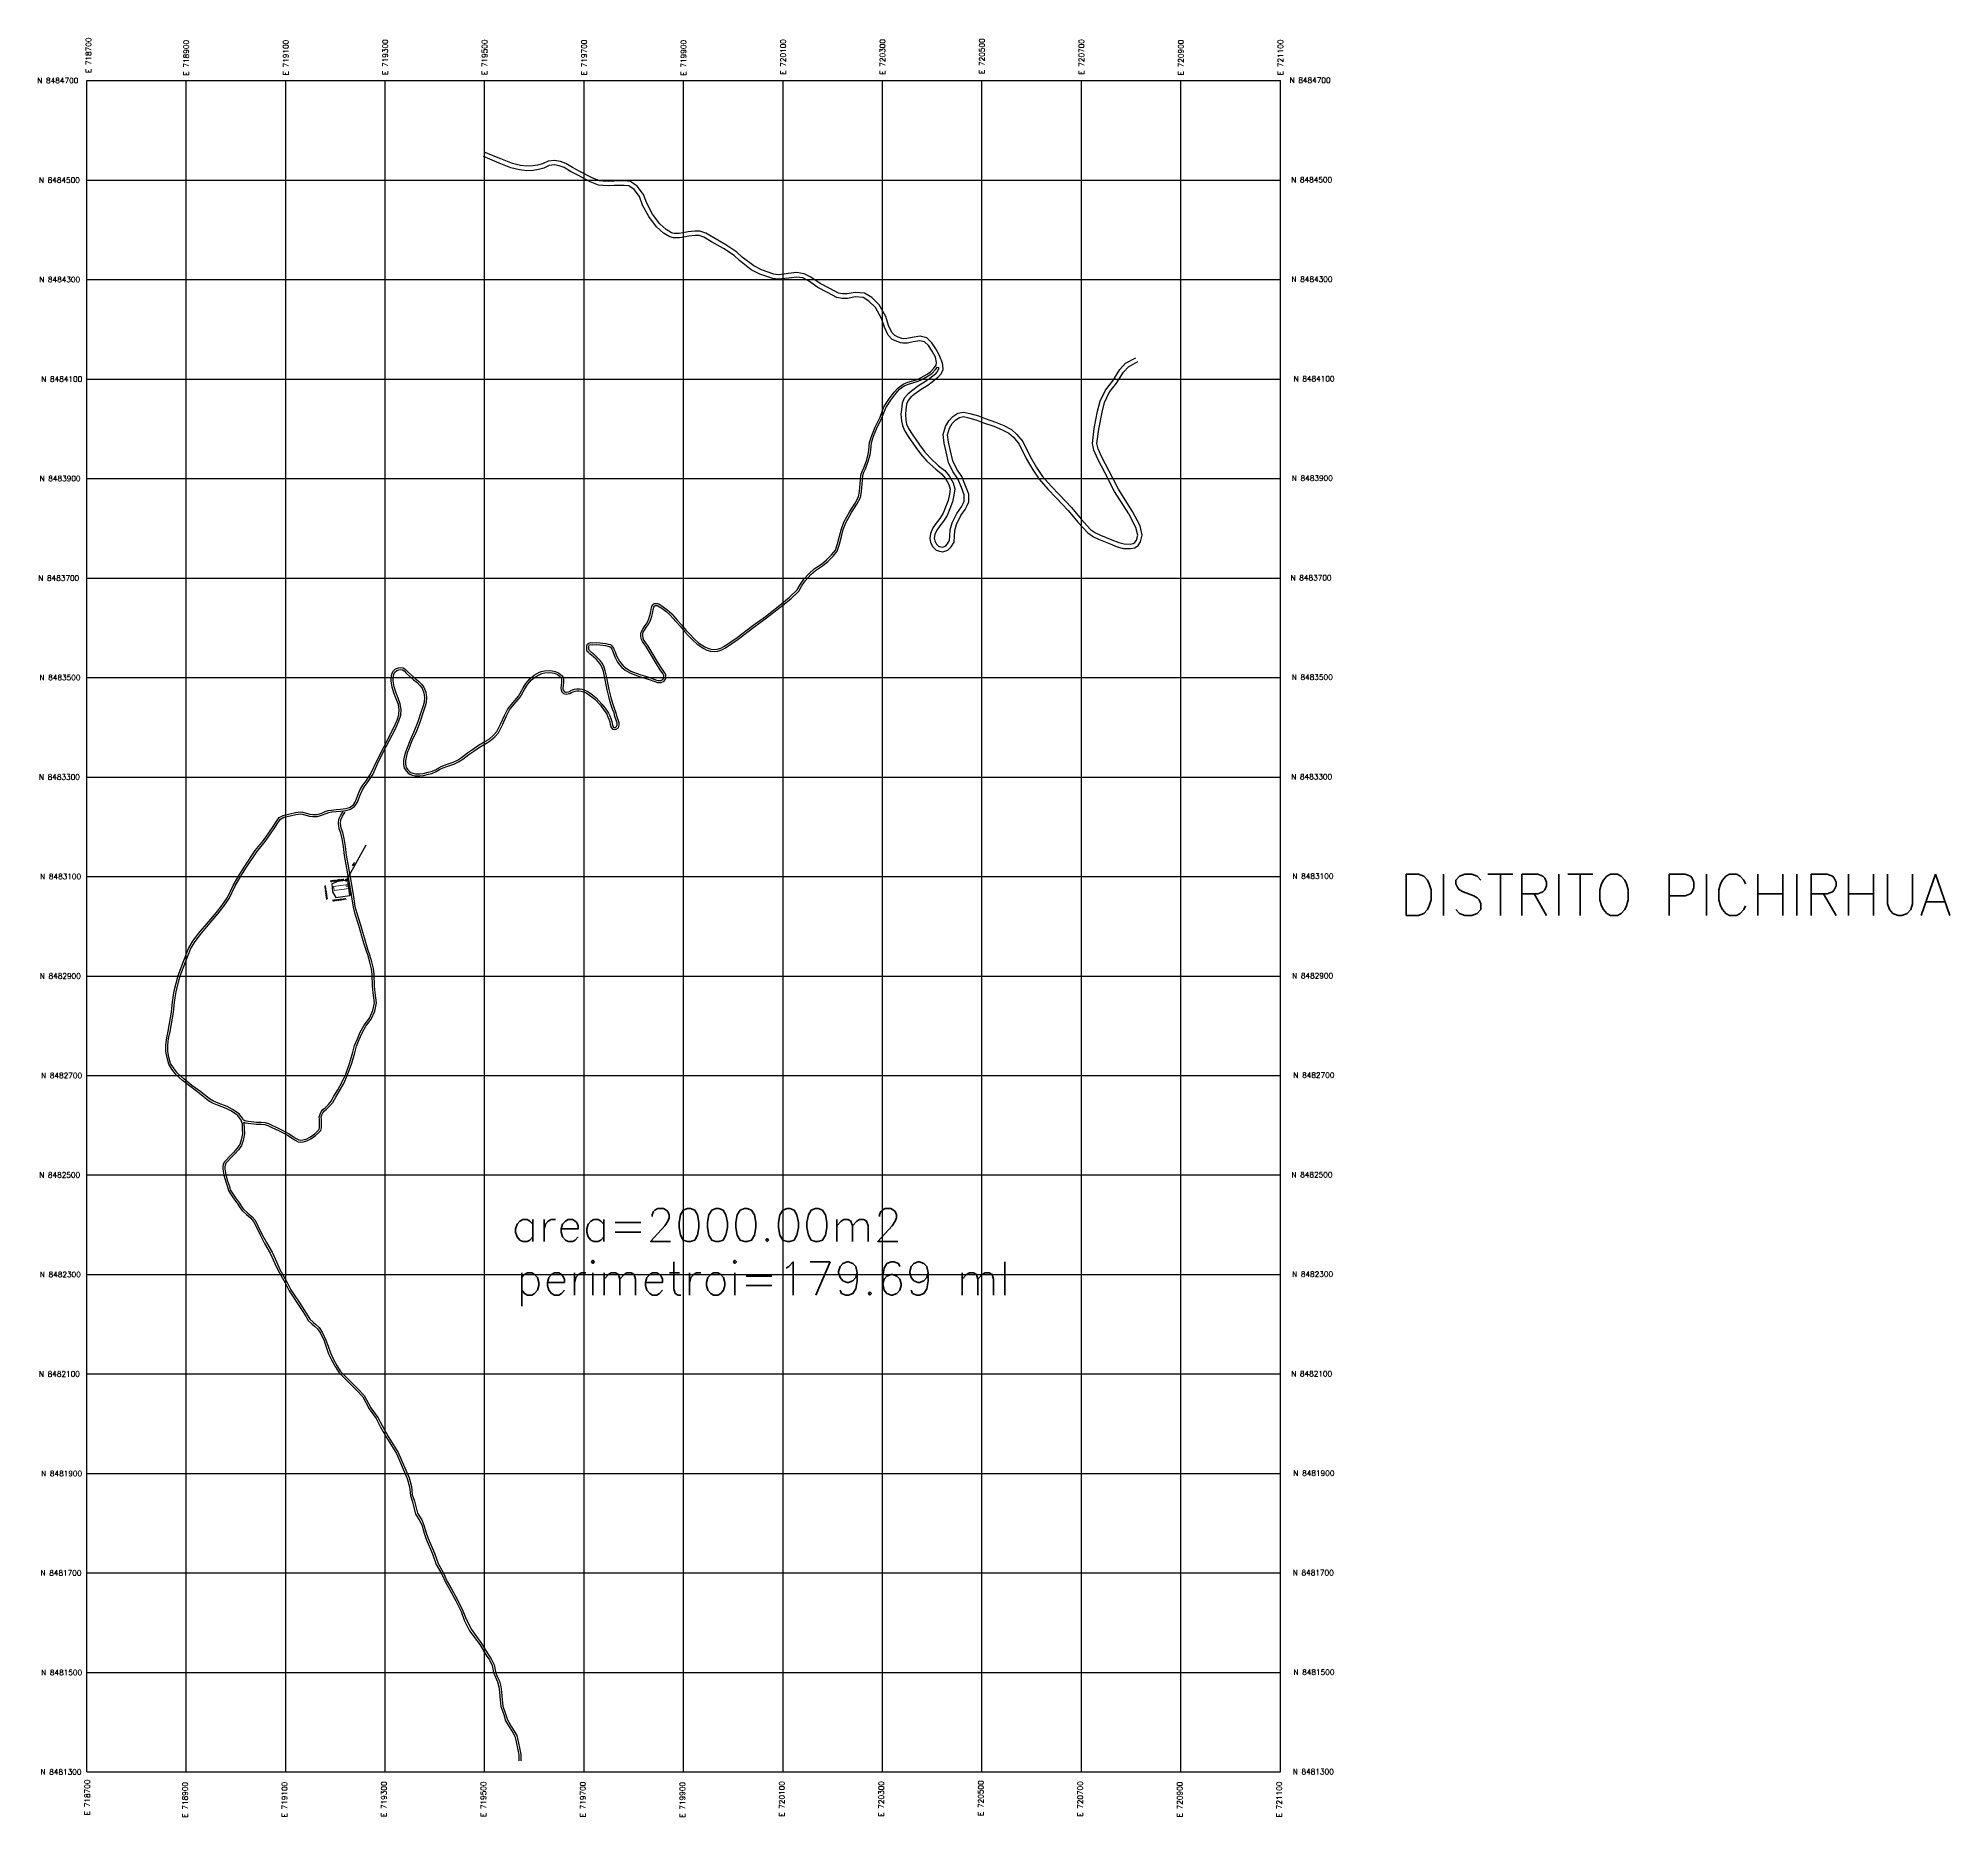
# Model space of a CAD drawing. Header units: metres. Extents: x 717418 to 722446, y 8457723 to 8484785.
# Drawn here: x 718602 to 722446, y 8481210 to 8484785 of the extents above; entities outside this region: 1.
import ezdxf

# ---------------------------------------------------------------- set-up
doc = ezdxf.new("R2010")
doc.units = ezdxf.units.M
doc.linetypes.add('CENTER', pattern=[2, 1.25, -0.25, 0.25, -0.25])
for name, color, linetype in [('C-HYDR-CTCH', 6, 'Continuous'), ('C-HYDR-CTCH-HDPT', 2, 'Continuous'), ('C-RAIL-CANT-VIEW-LEFT', 5, 'Continuous'), ('C-RAIL-CANT-VIEW-TITL', 7, 'Continuous'), ('Dibujo & Figuras', 7, 'Continuous'), ('V-ROAD-CNTR', 1, 'CENTER')]:
    doc.layers.add(name, color=color, linetype=linetype)
doc.styles.get("Standard").update_dxf_attribs({"font": 'simplex.shx'})

msp = doc.modelspace()

# ---------------------------------------------------------------- linework, layer by layer
msp.add_circle((717496, 8457801, 3479), 78)
at = {"layer": 'C-HYDR-CTCH', "flags": 128}
for points in [[(720417.7, 8484138.5), (720417.7, 8484138.5), (720414.9, 8484147.4), (720407.4, 8484160.9), (720399.3, 8484173.1), (720388.9, 8484182.5), (720375.7, 8484186.3), (720359.8, 8484183.8), (720349, 8484181.2), (720341.6, 8484180.9), (720338.7, 8484181.3), (720331.7, 8484184.1), (720324.7, 8484187.3), (720318.7, 8484193.4), (720312.2, 8484207.6), (720306.5, 8484225.5), (720293, 8484249), (720278.3, 8484263.7), (720263.9, 8484272.4), (720245.1, 8484274.1), (720229, 8484271), (720219.9, 8484271.1), (720211.3, 8484272.4), (720194, 8484282.2), (720174.8, 8484292), (720156.1, 8484305), (720142.3, 8484311.8), (720127.6, 8484314), (720110.4, 8484312), (720102.3, 8484311), (720091, 8484309.6), (720081.3, 8484311), (720057, 8484319.2), (720041, 8484327.3), (720018.1, 8484345), (720007.3, 8484355), (719985.3, 8484369.9), (719960.9, 8484383.9), (719944.8, 8484393.4), (719932.6, 8484397.3), (719922.7, 8484397.3), (719909.4, 8484396.2), (719898.7, 8484394.1), (719891.2, 8484392.5), (719881.2, 8484392.5), (719875.7, 8484393.9), (719865, 8484400.5), (719852.5, 8484411.9), (719837.6, 8484431.3), (719825.9, 8484453.4), (719819.5, 8484471), (719807, 8484487.9), (719793.3, 8484496.9), (719780.8, 8484498.3), (719760.2, 8484497.7), (719749.7, 8484497.4), (719738.3, 8484497.9), (719730.9, 8484498.7), (719716.2, 8484504.3), (719691.4, 8484517.5), (719677, 8484525.3), (719663.6, 8484533), (719652.4, 8484537.6), (719640.3, 8484539.6), (719627.6, 8484537.7), (719616.1, 8484532.6), (719606.6, 8484529.8), (719596.7, 8484528.5), (719584.9, 8484527.6), (719572.1, 8484529.1), (719555.8, 8484533.4), (719532.7, 8484542.4), (719513.8, 8484550), (719501.4, 8484555.4)], [(720407.7, 8484128.2), (720408.7, 8484133.4), (720406.4, 8484144.2), (720399.7, 8484156.2), (720392.4, 8484167.2), (720384.4, 8484174.5), (720375.1, 8484177.1), (720361.6, 8484175), (720350.3, 8484172.2), (720341.2, 8484171.9), (720336.4, 8484172.5), (720328.2, 8484175.8), (720319.5, 8484179.8), (720311.1, 8484188.2), (720303.8, 8484204.4), (720298.2, 8484221.8), (720285.8, 8484243.5), (720272.7, 8484256.6), (720261.1, 8484263.6), (720245.5, 8484265), (720229.8, 8484262), (720219.2, 8484262.1), (720208.3, 8484263.8), (720189.7, 8484274.2), (720170.1, 8484284.2), (720151.5, 8484297.2), (720139.6, 8484303.1), (720127.5, 8484304.9), (720111.5, 8484303), (720103.4, 8484302.1), (720090.9, 8484300.6), (720079.2, 8484302.2), (720053.5, 8484310.9), (720036.2, 8484319.7), (720012.3, 8484338.1), (720001.7, 8484348), (719980.6, 8484362.3), (719956.3, 8484376.1), (719941.1, 8484385.2), (719931.2, 8484388.3), (719923.1, 8484388.3), (719910.7, 8484387.3), (719900.5, 8484385.3), (719892.1, 8484383.5), (719880.1, 8484383.5), (719872.2, 8484385.6), (719859.6, 8484393.3), (719845.8, 8484405.8), (719830, 8484426.4), (719817.7, 8484449.7), (719811.5, 8484466.7), (719800.7, 8484481.2), (719790.1, 8484488.2), (719780.4, 8484489.3), (719760.5, 8484488.7), (719749.7, 8484488.3), (719737.6, 8484488.9), (719728.8, 8484489.8), (719712.5, 8484496.1), (719687.1, 8484509.5), (719672.6, 8484517.4), (719659.7, 8484524.9), (719650, 8484528.8), (719640.2, 8484530.5), (719630.1, 8484529), (719619.2, 8484524.2), (719608.5, 8484521), (719597.6, 8484519.5), (719584.7, 8484518.6), (719570.4, 8484520.3), (719553, 8484524.8), (719529.4, 8484534.1), (719510.3, 8484541.7), (719497.9, 8484547.1)], [(719012.2, 8482604.2), (719010.7, 8482610.4), (719003.6, 8482619.7), (718990.9, 8482628), (718980.5, 8482633.8), (718963, 8482640.7), (718953.1, 8482644.7), (718944.7, 8482649.4), (718927, 8482663.9), (718909.1, 8482677), (718892.6, 8482690), (718879.5, 8482701.6), (718871, 8482712.9), (718864.8, 8482722.8), (718861.4, 8482735.7), (718858.9, 8482748), (718858.7, 8482761.5), (718860.8, 8482775.4), (718863.9, 8482789.3), (718866.6, 8482804.8), (718870.2, 8482827.1), (718872.5, 8482848), (718876.1, 8482869.9), (718884.1, 8482901.3), (718895.3, 8482931.5), (718904.7, 8482955.4), (718913.3, 8482969.7), (718924.8, 8482985.4), (718945.2, 8483009.5), (718960.7, 8483027.8), (718972.4, 8483042.7), (718982.8, 8483057.8), (718994.4, 8483081.6), (719006.4, 8483102.5), (719018.1, 8483121), (719038.9, 8483152), (719055.3, 8483172.6), (719066, 8483187.8), (719076.2, 8483202.5), (719080.7, 8483209.9), (719086.8, 8483218.7), (719095, 8483222.8), (719108.1, 8483226.2), (719119.5, 8483228.4), (719129.9, 8483229.7), (719134.8, 8483229.2), (719141.4, 8483227.1), (719148.8, 8483225.3), (719154.9, 8483224.7), (719163.2, 8483224.6), (719172.9, 8483227.6), (719179.7, 8483230.6), (719185.7, 8483232.4), (719191.9, 8483233.6), (719201.7, 8483234.7), (719210.5, 8483235.2), (719220.6, 8483236.4), (719228.2, 8483238.8), (719235.4, 8483243.4), (719240.7, 8483251.1), (719245.1, 8483263.7), (719250, 8483275), (719255.3, 8483283.4), (719262.7, 8483293.3), (719271.5, 8483306.8), (719283.9, 8483333.9), (719297.7, 8483361.6), (719317, 8483398.5), (719324, 8483414.6), (719327.4, 8483425), (719327.9, 8483435.6), (719326.6, 8483445.7), (719322.2, 8483457), (719317.7, 8483469.2), (719314.2, 8483480.3), (719312, 8483493.4), (719312.8, 8483504.7), (719315.6, 8483512.4), (719321.1, 8483517.4), (719326.6, 8483519.4), (719331.3, 8483519.9), (719336.5, 8483519.2), (719340.6, 8483516.4), (719346, 8483511), (719359.9, 8483498.4), (719366.8, 8483492.9), (719372.9, 8483486.5), (719377.6, 8483480.5), (719381.9, 8483470.4), (719383.3, 8483459.8), (719382.5, 8483449.7), (719380.3, 8483442.1), (719376.2, 8483430.4), (719369.5, 8483409.4), (719363, 8483392.3), (719353.8, 8483372.6), (719347.7, 8483356.9), (719344.5, 8483348.7), (719342.1, 8483339.3), (719340.8, 8483332.8), (719340.6, 8483325.9), (719342.2, 8483319.3), (719345.8, 8483314.1), (719348.9, 8483311.1), (719351.8, 8483309.1), (719355.4, 8483307.5), (719360.7, 8483306.7), (719369.6, 8483306.7), (719376.7, 8483307.3), (719386.2, 8483309.5), (719392.4, 8483310.9), (719400.9, 8483314.5), (719407.6, 8483318.4), (719412.8, 8483321.4), (719424.4, 8483325.9), (719436.6, 8483329.7), (719445.6, 8483333.9), (719453.7, 8483339.2), (719465.9, 8483348.5), (719475.7, 8483355.5), (719487.8, 8483363.7), (719500.6, 8483371.1), (719508.9, 8483375.9), (719518, 8483383.9), (719524.6, 8483391.3), (719532.9, 8483407.9), (719539.7, 8483423.6), (719546.9, 8483437), (719553.1, 8483445), (719560.5, 8483453.6), (719568, 8483462.6), (719577, 8483477.6), (719583.1, 8483488.1), (719591.6, 8483498.2), (719599.9, 8483505), (719609.2, 8483510), (719613.8, 8483511.8), (719620.5, 8483513.2), (719630, 8483514.2), (719636.1, 8483513.7), (719642, 8483512.3), (719648.6, 8483509.2), (719652.8, 8483506.3), (719655.9, 8483503.2), (719657.9, 8483500.3), (719658.9, 8483497.1), (719658.8, 8483489.9), (719657.6, 8483484.2), (719657.2, 8483479.5), (719657.5, 8483476.4), (719658.8, 8483473.7), (719660.9, 8483471.5), (719662.7, 8483470.7), (719664.8, 8483470.4), (719669.6, 8483471.5), (719673.1, 8483473.6), (719676.9, 8483475.2), (719681, 8483476.3), (719685.2, 8483477.2), (719690.6, 8483477.1), (719695.2, 8483476.5), (719700.8, 8483474.9), (719705.9, 8483472.5), (719713.4, 8483468), (719724.5, 8483459.2), (719736, 8483446.7), (719742.1, 8483438.3), (719749.1, 8483428.2), (719751.6, 8483422.7), (719753.8, 8483417.5), (719755.5, 8483411.5), (719756.4, 8483406.8), (719757.6, 8483402.7), (719759.3, 8483399.8), (719761.1, 8483399.4), (719763.3, 8483399.7), (719765.5, 8483401.4), (719766.4, 8483404.6), (719766.4, 8483408.2), (719764.6, 8483414), (719762.1, 8483421.7), (719760.2, 8483428.8), (719757.1, 8483436.6), (719753.8, 8483446.6), (719751.2, 8483455.7), (719749.6, 8483461.8), (719746.7, 8483475.1), (719743.7, 8483488.7), (719740.9, 8483502.2), (719738.7, 8483512.2), (719735.8, 8483521.5), (719733, 8483526.5), (719729.2, 8483531.7), (719724.1, 8483537), (719718.8, 8483541.5), (719712.2, 8483547.2), (719709.2, 8483550), (719706.5, 8483552.5), (719705.6, 8483555.9), (719705.3, 8483559.1), (719705.4, 8483563.7), (719706.9, 8483567.1), (719709.3, 8483569.1), (719713.1, 8483570.1), (719717.2, 8483569.9), (719724.3, 8483570.3), (719732.1, 8483569.5), (719738, 8483568.8), (719743.7, 8483568.1), (719748.5, 8483567.1), (719753.1, 8483566.3), (719755.9, 8483563.7), (719759, 8483559.3), (719760.8, 8483555.7), (719762.5, 8483551.7), (719765.3, 8483543.5), (719770.9, 8483533.2), (719775, 8483527.4), (719779, 8483523.1), (719785.2, 8483517.9), (719793.8, 8483513.1), (719812.1, 8483505.9), (719832.2, 8483499.8), (719843.4, 8483495.6), (719848.5, 8483494), (719854.1, 8483493.9), (719858.1, 8483495.9), (719860.4, 8483499.4), (719860.3, 8483504.1), (719858, 8483507.9), (719852.7, 8483515.7), (719845.4, 8483527.6), (719839.6, 8483537.6), (719831.6, 8483550.8), (719825.4, 8483560.9), (719820.9, 8483567.4), (719817.5, 8483572.2), (719815.4, 8483576.5), (719814.5, 8483579.3), (719813.9, 8483583.3), (719814, 8483588.6), (719815.3, 8483592.6), (719817.8, 8483597.3), (719822.9, 8483604.5), (719826.6, 8483610.2), (719830.3, 8483618), (719832.2, 8483624.5), (719834.2, 8483632.2), (719835, 8483637.2), (719836.4, 8483642.9), (719838.4, 8483646.2), (719841, 8483648.5), (719844.1, 8483649.1), (719847.7, 8483649), (719850.4, 8483647.8), (719858.9, 8483642.4), (719866.7, 8483636.5), (719876.1, 8483628), (719887.4, 8483615.4), (719896.5, 8483605.5), (719905.4, 8483594.6), (719913.1, 8483586.4), (719921.2, 8483577.9), (719930.1, 8483570), (719942.8, 8483562), (719948.5, 8483559), (719954.8, 8483556.8), (719961.6, 8483556.3), (719967.9, 8483556.9), (719975.2, 8483559.3), (719982.2, 8483563), (720007.7, 8483580.3), (720039.1, 8483604.5), (720064.5, 8483622.9), (720097.1, 8483648.3), (720112.7, 8483661.5), (720128.4, 8483676.3), (720135.3, 8483687.8), (720142, 8483697.8), (720153.2, 8483709.8), (720162.6, 8483718.5), (720177.2, 8483727.7), (720187.7, 8483736.3), (720197.7, 8483746.4), (720205.2, 8483756.1), (720209.7, 8483769), (720213.6, 8483784.2), (720217.4, 8483799), (720222.5, 8483812.4), (720234.3, 8483834), (720245.2, 8483850.4), (720251.7, 8483862.9), (720253.8, 8483873.8), (720254.9, 8483889.4), (720255.7, 8483898.1), (720256.6, 8483906.7), (720258.8, 8483914.1), (720262.4, 8483921.3), (720267.6, 8483935.4), (720271.4, 8483948.3), (720272.8, 8483957.2), (720274.2, 8483972.7), (720278.4, 8483986.2), (720285.1, 8484003.1), (720295.1, 8484023.5), (720303, 8484043.9), (720313.4, 8484060.1), (720323.5, 8484073.3), (720331.7, 8484082.4), (720341.8, 8484089.9), (720350.7, 8484093.5), (720370.4, 8484099.1), (720377.5, 8484102.9), (720389.6, 8484109.6), (720396.8, 8484114.3), (720403.4, 8484121.6), (720406.7, 8484125.8), (720407.7, 8484128.2)], [(720410.8, 8484123.7), (720412.5, 8484123.2), (720412.5, 8484120), (720409.1, 8484114), (720405.1, 8484109.3), (720394.8, 8484100.6), (720386.2, 8484094.8), (720372.7, 8484086.3), (720358.4, 8484075.9), (720350.7, 8484069.8), (720343.8, 8484061.7), (720339.3, 8484051.7), (720337.9, 8484038.9), (720337.1, 8484029.1), (720338.1, 8484015.8), (720339.9, 8484006.7), (720344.2, 8483996.6), (720351.8, 8483984.5), (720366.8, 8483962.3), (720376.5, 8483949.4), (720389.4, 8483935), (720407.1, 8483918.9), (720418.9, 8483909.5), (720426.9, 8483899.9), (720433.6, 8483888), (720436, 8483878.5), (720434.6, 8483868.3), (720432.1, 8483855.9), (720427, 8483842.1), (720422.1, 8483830.1), (720415.1, 8483819.5), (720408, 8483810.2), (720401.2, 8483800.6), (720396.4, 8483789.8), (720395.1, 8483779.9), (720396.3, 8483771.6), (720401.5, 8483762.9), (720407.8, 8483756.1), (720414.7, 8483753.9), (720421.5, 8483752.5), (720431.5, 8483756), (720438.2, 8483762.9), (720443.8, 8483772.3), (720444.6, 8483784.4), (720445.3, 8483795.5), (720448.6, 8483807.5), (720457.4, 8483825.4), (720466.2, 8483838), (720470.5, 8483845.6), (720473.3, 8483852.9), (720473.4, 8483868.5), (720467.1, 8483885.1), (720459.2, 8483903.9), (720449.4, 8483918.8), (720441.6, 8483935.4), (720436.9, 8483955.6), (720432.7, 8483973), (720431, 8483987.6), (720434.7, 8484001.3), (720440.3, 8484010.4), (720447.3, 8484017.9), (720455, 8484022.6), (720463, 8484024.4), (720473.5, 8484022.2), (720489.8, 8484017.3), (720503.3, 8484012), (720523.8, 8484005.1), (720540.4, 8483998.2), (720554, 8483991.2), (720563.3, 8483983.2), (720574.8, 8483969.3), (720589.1, 8483940.4), (720602.2, 8483917.6), (720614.9, 8483899), (720632.4, 8483878.6), (720649.3, 8483861.2), (720673.1, 8483835.7), (720692.5, 8483812.1), (720712.6, 8483790.6), (720724.2, 8483782.8), (720734.6, 8483778.2), (720757.8, 8483768.4), (720772.1, 8483763), (720784.8, 8483759.5), (720799, 8483759.2), (720807.4, 8483760.6), (720814.1, 8483765.1), (720819.1, 8483772.7), (720822.4, 8483786.2), (720817.8, 8483804.6), (720803, 8483833.7), (720774.6, 8483878.4), (720755.8, 8483915.1), (720741.1, 8483943), (720733.6, 8483960), (720731.1, 8483970.7), (720734.8, 8483999.4), (720741.4, 8484033.3), (720746.5, 8484052.6), (720755.9, 8484073), (720770.2, 8484091.4), (720784.7, 8484113.5), (720794.5, 8484124.5), (720813.5, 8484135.1)], [(720417.7, 8484138.5), (720420.6, 8484128.9), (720421.5, 8484117.7), (720416.5, 8484108.8), (720411.4, 8484102.9), (720400.2, 8484093.4), (720391.1, 8484087.3), (720377.7, 8484078.9), (720363.8, 8484068.8), (720357, 8484063.3), (720351.5, 8484056.9), (720348.1, 8484049.3), (720346.8, 8484038), (720346.1, 8484029.1), (720347, 8484017), (720348.5, 8484009.4), (720352.2, 8484000.8), (720359.4, 8483989.4), (720374.1, 8483967.6), (720383.5, 8483955.1), (720395.8, 8483941.3), (720412.9, 8483925.8), (720425.2, 8483915.9), (720434.3, 8483905.1), (720442, 8483891.4), (720445.2, 8483879), (720443.5, 8483866.8), (720440.8, 8483853.4), (720435.3, 8483838.9), (720430.1, 8483825.9), (720422.4, 8483814.3), (720415.3, 8483804.9), (720409.1, 8483796.2), (720405.2, 8483787.3), (720404.2, 8483780), (720405, 8483774.7), (720408.8, 8483768.3), (720412.7, 8483764), (720416.9, 8483762.6), (720420.8, 8483761.8), (720426.6, 8483763.8), (720431, 8483768.4), (720434.9, 8483775.1), (720435.6, 8483785), (720436.3, 8483797), (720440.1, 8483810.8), (720449.6, 8483830), (720458.6, 8483842.8), (720462.4, 8483849.5), (720464.3, 8483854.5), (720464.4, 8483866.9), (720458.7, 8483881.8), (720451.3, 8483899.6), (720441.6, 8483914.4), (720433, 8483932.4), (720428.1, 8483953.5), (720423.8, 8483971.4), (720421.9, 8483988.3), (720426.4, 8484004.9), (720433.1, 8484015.8), (720441.5, 8484024.9), (720451.6, 8484031.1), (720462.9, 8484033.6), (720475.7, 8484031), (720492.8, 8484025.8), (720506.4, 8484020.4), (720527, 8484013.5), (720544.2, 8484006.4), (720559.1, 8483998.7), (720569.7, 8483989.5), (720582.4, 8483974.3), (720597.1, 8483944.6), (720609.8, 8483922.4), (720622, 8483904.4), (720639, 8483884.7), (720655.8, 8483867.4), (720679.9, 8483841.6), (720699.3, 8483818.1), (720718.4, 8483797.5), (720728.6, 8483790.7), (720738.2, 8483786.4), (720761.2, 8483776.8), (720774.9, 8483771.5), (720786.1, 8483768.5), (720798.3, 8483768.2), (720804, 8483769.2), (720807.6, 8483771.6), (720810.7, 8483776.3), (720813.1, 8483786.2), (720809.4, 8483801.4), (720795.2, 8483829.2), (720766.8, 8483874), (720747.9, 8483910.9), (720733, 8483939.1), (720725, 8483957.2), (720722, 8483970.2), (720725.9, 8484000.8), (720732.6, 8484035.3), (720738, 8484055.7), (720748.2, 8484077.7), (720762.9, 8484096.6), (720777.5, 8484118.9), (720788.8, 8484131.6), (720809.1, 8484142.9)], [(719014.6, 8482611), (719014.3, 8482612.2), (719006.4, 8482622.7), (718992.9, 8482631.4), (718982.2, 8482637.4), (718964.5, 8482644.4), (718954.8, 8482648.3), (718946.9, 8482652.8), (718929.4, 8482667.1), (718911.5, 8482680.2), (718895.1, 8482693.1), (718882.5, 8482704.4), (718874.3, 8482715.1), (718868.5, 8482724.4), (718865.3, 8482736.7), (718862.9, 8482748.4), (718862.7, 8482761.3), (718864.7, 8482774.6), (718867.8, 8482788.5), (718870.6, 8482804.1), (718874.2, 8482826.5), (718876.4, 8482847.5), (718880.1, 8482869), (718887.9, 8482900.2), (718899, 8482930), (718908.3, 8482953.7), (718916.6, 8482967.4), (718928, 8482982.9), (718948.3, 8483006.9), (718963.8, 8483025.2), (718975.6, 8483040.3), (718986.2, 8483055.7), (718997.9, 8483079.7), (719009.9, 8483100.4), (719021.4, 8483118.9), (719042.1, 8483149.6), (719058.5, 8483170.2), (719069.2, 8483185.5), (719079.6, 8483200.3), (719084.1, 8483207.7), (719089.5, 8483215.6), (719096.4, 8483219), (719109, 8483222.3), (719120.2, 8483224.5), (719129.9, 8483225.7), (719133.9, 8483225.3), (719140.3, 8483223.3), (719148.1, 8483221.4), (719154.6, 8483220.7), (719163.8, 8483220.6), (719174.3, 8483223.9), (719181.1, 8483226.9), (719186.6, 8483228.5), (719192.5, 8483229.7), (719202.1, 8483230.7), (719210.8, 8483231.2), (719221.5, 8483232.4), (719230, 8483235.2), (719238.2, 8483240.5), (719244.3, 8483249.2), (719248.8, 8483262.2), (719253.6, 8483273.1), (719258.6, 8483281.1), (719266, 8483291), (719275, 8483304.9), (719287.6, 8483332.2), (719301.3, 8483359.8), (719320.6, 8483396.7), (719327.8, 8483413.2), (719331.3, 8483424.3), (719332, 8483435.7), (719330.5, 8483446.8), (719325.9, 8483458.4), (719321.5, 8483470.5), (719318.1, 8483481.2), (719316, 8483493.6), (719316.7, 8483503.9), (719319, 8483510.1), (719323.2, 8483513.9), (719327.5, 8483515.5), (719331.2, 8483515.9), (719335, 8483515.4), (719338.1, 8483513.3), (719343.2, 8483508.1), (719357.3, 8483495.3), (719364.1, 8483489.9), (719369.9, 8483483.8), (719374.1, 8483478.4), (719378, 8483469.4), (719379.2, 8483459.7), (719378.5, 8483450.5), (719376.5, 8483443.3), (719372.4, 8483431.7), (719365.7, 8483410.7), (719359.3, 8483393.9), (719350.2, 8483374.2), (719344, 8483358.4), (719340.6, 8483349.9), (719338.2, 8483340.2), (719336.8, 8483333.3), (719336.6, 8483325.4), (719338.5, 8483317.6), (719342.7, 8483311.5), (719346.4, 8483308), (719349.8, 8483305.6), (719354.2, 8483303.7), (719360.4, 8483302.7), (719369.8, 8483302.7), (719377.3, 8483303.3), (719387.1, 8483305.6), (719393.7, 8483307), (719402.7, 8483310.9), (719409.6, 8483314.9), (719414.5, 8483317.8), (719425.7, 8483322.1), (719438.1, 8483325.9), (719447.6, 8483330.4), (719456, 8483336), (719468.3, 8483345.3), (719478, 8483352.2), (719489.9, 8483360.3), (719502.6, 8483367.6), (719511.3, 8483372.6), (719520.8, 8483381), (719528, 8483389), (719536.5, 8483406.2), (719543.3, 8483421.9), (719550.3, 8483434.8), (719556.2, 8483442.4), (719563.5, 8483451), (719571.3, 8483460.3), (719580.5, 8483475.6), (719586.4, 8483485.8), (719594.4, 8483495.4), (719602.1, 8483501.6), (719610.9, 8483506.3), (719615, 8483508), (719621.1, 8483509.2), (719630, 8483510.2), (719635.5, 8483509.7), (719640.7, 8483508.5), (719646.6, 8483505.8), (719650.2, 8483503.2), (719652.8, 8483500.6), (719654.3, 8483498.5), (719654.9, 8483496.5), (719654.8, 8483490.3), (719653.6, 8483484.8), (719653.1, 8483479.5), (719653.6, 8483475.3), (719655.4, 8483471.4), (719658.6, 8483468.2), (719661.4, 8483466.9), (719664.9, 8483466.3), (719671.1, 8483467.8), (719674.9, 8483470.1), (719678.2, 8483471.4), (719681.9, 8483472.4), (719685.6, 8483473.2), (719690.3, 8483473.1), (719694.3, 8483472.5), (719699.4, 8483471.1), (719704, 8483469), (719711.1, 8483464.7), (719721.8, 8483456.3), (719732.9, 8483444.2), (719738.8, 8483436), (719745.6, 8483426.2), (719747.9, 8483421.1), (719750, 8483416.2), (719751.6, 8483410.6), (719752.5, 8483405.8), (719753.9, 8483401.1), (719756.8, 8483396.1), (719761, 8483395.4), (719764.8, 8483395.9), (719768.9, 8483399.1), (719770.4, 8483404), (719770.4, 8483408.9), (719768.4, 8483415.2), (719766, 8483422.8), (719764, 8483430.1), (719760.9, 8483437.9), (719757.7, 8483447.8), (719755, 8483456.8), (719753.5, 8483462.7), (719750.6, 8483476), (719747.7, 8483489.5), (719744.8, 8483503), (719742.6, 8483513.2), (719739.4, 8483523.1), (719736.4, 8483528.6), (719732.2, 8483534.3), (719726.9, 8483539.9), (719721.4, 8483544.6), (719714.8, 8483550.2), (719711.9, 8483552.9), (719710.1, 8483554.7), (719709.5, 8483556.7), (719709.3, 8483559.2), (719709.4, 8483562.8), (719710.1, 8483564.6), (719711.2, 8483565.5), (719713.5, 8483566.1), (719717.2, 8483565.9), (719724.2, 8483566.3), (719731.6, 8483565.6), (719737.6, 8483564.8), (719743.1, 8483564.2), (719747.7, 8483563.2), (719751.2, 8483562.5), (719752.9, 8483561), (719755.5, 8483557.2), (719757.2, 8483554), (719758.7, 8483550.3), (719761.6, 8483541.9), (719767.5, 8483531.1), (719771.9, 8483524.9), (719776.2, 8483520.2), (719782.9, 8483514.6), (719792, 8483509.5), (719810.8, 8483502.1), (719830.9, 8483496), (719842.1, 8483491.8), (719847.9, 8483490), (719855, 8483489.9), (719860.9, 8483492.8), (719864.4, 8483498.3), (719864.3, 8483505.2), (719861.4, 8483510), (719856.1, 8483517.9), (719848.8, 8483529.7), (719843, 8483539.6), (719835, 8483552.9), (719828.8, 8483563.1), (719824.2, 8483569.7), (719821, 8483574.3), (719819.1, 8483578), (719818.5, 8483580.2), (719817.9, 8483583.6), (719818, 8483587.9), (719819, 8483591.1), (719821.2, 8483595.2), (719826.2, 8483602.3), (719830.1, 8483608.2), (719834.1, 8483616.6), (719836, 8483623.4), (719838.1, 8483631.3), (719838.9, 8483636.4), (719840.2, 8483641.4), (719841.5, 8483643.6), (719842.9, 8483644.8), (719844.4, 8483645.1), (719846.8, 8483645), (719848.5, 8483644.3), (719856.6, 8483639.1), (719864.2, 8483633.5), (719873.3, 8483625.2), (719884.5, 8483612.7), (719893.4, 8483602.9), (719902.4, 8483592), (719910.2, 8483583.6), (719918.4, 8483575), (719927.7, 8483566.8), (719940.8, 8483558.6), (719946.9, 8483555.3), (719954, 8483552.8), (719961.6, 8483552.3), (719968.7, 8483552.9), (719976.8, 8483555.6), (719984.3, 8483559.6), (720010.1, 8483577.1), (720041.5, 8483601.3), (720066.9, 8483619.7), (720099.6, 8483645.2), (720115.4, 8483658.5), (720131.6, 8483673.8), (720138.7, 8483685.7), (720145.1, 8483695.3), (720156, 8483707), (720165.1, 8483715.3), (720179.6, 8483724.5), (720190.4, 8483733.3), (720200.7, 8483743.8), (720208.7, 8483754.1), (720213.6, 8483767.8), (720217.5, 8483783.2), (720221.2, 8483797.8), (720226.2, 8483810.7), (720237.8, 8483831.9), (720248.7, 8483848.3), (720255.5, 8483861.6), (720257.8, 8483873.3), (720258.9, 8483889.1), (720259.7, 8483897.7), (720260.6, 8483905.9), (720262.6, 8483912.7), (720266, 8483919.7), (720271.4, 8483934.1), (720275.3, 8483947.4), (720276.8, 8483956.7), (720278.2, 8483971.9), (720282.2, 8483984.9), (720288.8, 8484001.5), (720298.8, 8484021.9), (720306.6, 8484042.1), (720316.7, 8484057.8), (720326.6, 8484070.7), (720334.4, 8484079.4), (720343.7, 8484086.4), (720352, 8484089.7), (720371.9, 8484095.4), (720379.4, 8484099.3), (720391.7, 8484106.1), (720399.5, 8484111.3), (720406.4, 8484118.9), (720410.8, 8484123.7), (720410.8, 8484123.7)], [(719014.6, 8482611), (719019.7, 8482608.9), (719024.5, 8482607.9), (719030.5, 8482607.4), (719041.2, 8482606.3), (719050.9, 8482606), (719059, 8482605.3), (719065.3, 8482603.4), (719072.4, 8482600), (719081, 8482595.9), (719088.7, 8482592.2), (719097, 8482588.1), (719105.8, 8482583.4), (719114.9, 8482577.5), (719121.2, 8482573.6), (719126.4, 8482570.7), (719129.9, 8482570), (719134.5, 8482570.4), (719141.2, 8482572.3), (719148.8, 8482576.1), (719157.7, 8482582.4), (719164, 8482588.1), (719167.4, 8482591.5), (719168.3, 8482595.2), (719168.2, 8482600.9), (719167.7, 8482611.4), (719167.6, 8482617.2), (719169, 8482622.5), (719171.6, 8482627.3), (719174.9, 8482631.6), (719179.3, 8482635.3), (719186.1, 8482641.6), (719191.2, 8482648.1), (719197.1, 8482658.6), (719204.7, 8482671.3), (719213.2, 8482685.8), (719220.8, 8482702.7), (719229.2, 8482726), (719235.3, 8482746.8), (719238.3, 8482760), (719244.2, 8482773.9), (719250, 8482787.4), (719258.1, 8482801.3), (719268.4, 8482815.1), (719275.5, 8482830.5), (719278.4, 8482846.4), (719275.8, 8482865.9), (719274.3, 8482879.5), (719273.8, 8482903.1), (719272.4, 8482914.7), (719269.4, 8482927.8), (719265.7, 8482940.6), (719261.7, 8482952), (719257.1, 8482966.2), (719247.4, 8483001.4), (719239.9, 8483024.4), (719236.1, 8483038.2), (719233.7, 8483055.3), (719228.5, 8483086.5), (719223.1, 8483116.6), (719218.1, 8483142), (719216.2, 8483160.1), (719213.9, 8483175.4), (719211.2, 8483187.2), (719207.7, 8483195.8), (719206.2, 8483207), (719207, 8483215.1), (719210.8, 8483223.4), (719214.1, 8483228.7), (719216.2, 8483231.8)], [(719015.9, 8482606.1), (719018.5, 8482605), (719023.9, 8482603.9), (719030.1, 8482603.4), (719041, 8482602.3), (719050.7, 8482602), (719058.3, 8482601.3), (719063.9, 8482599.7), (719070.7, 8482596.4), (719079.3, 8482592.3), (719086.9, 8482588.6), (719095.2, 8482584.6), (719103.7, 8482580), (719112.8, 8482574.1), (719119.1, 8482570.1), (719125, 8482566.9), (719129.7, 8482566), (719135.2, 8482566.5), (719142.6, 8482568.5), (719150.8, 8482572.7), (719160.2, 8482579.3), (719166.7, 8482585.2), (719171, 8482589.5), (719172.3, 8482594.8), (719172.2, 8482601), (719171.7, 8482611.5), (719171.6, 8482616.7), (719172.7, 8482621), (719175, 8482625.1), (719177.8, 8482628.8), (719181.9, 8482632.2), (719189.1, 8482638.9), (719194.5, 8482645.9), (719200.5, 8482656.5), (719208.2, 8482669.2), (719216.7, 8482684), (719224.6, 8482701.2), (719233, 8482724.8), (719239.2, 8482745.8), (719242.1, 8482758.8), (719247.8, 8482772.3), (719253.6, 8482785.6), (719261.4, 8482799.1), (719271.9, 8482813.1), (719279.3, 8482829.3), (719282.4, 8482846.3), (719279.8, 8482866.4), (719278.3, 8482879.8), (719277.8, 8482903.4), (719276.4, 8482915.4), (719273.3, 8482928.8), (719269.5, 8482941.8), (719265.5, 8482953.3), (719261, 8482967.4), (719251.2, 8483002.5), (719243.7, 8483025.5), (719240, 8483039), (719237.6, 8483055.9), (719232.4, 8483087.2), (719227, 8483117.3), (719222.1, 8483142.6), (719220.2, 8483160.6), (719217.9, 8483176.2), (719215, 8483188.4), (719211.6, 8483196.9), (719210.2, 8483207), (719210.9, 8483214), (719214.3, 8483221.5), (719217.5, 8483226.5), (719219.5, 8483229.6)], [(719012.2, 8482604.2), (719012.7, 8482592.5), (719013, 8482583), (719010.7, 8482570.5), (719007.6, 8482561.2), (719002, 8482553.1), (718995.1, 8482545.1), (718986.2, 8482536.6), (718980.9, 8482530.5), (718976.6, 8482525.9), (718974.1, 8482521.1), (718973.7, 8482516.4), (718973.6, 8482511.7), (718975.7, 8482499.7), (718979.4, 8482486.5), (718982.9, 8482476), (718984.8, 8482468.8), (718988.8, 8482461.8), (718995.8, 8482451.9), (719003.6, 8482441.4), (719007.8, 8482434.4), (719012.5, 8482428.7), (719021.2, 8482420.4), (719029.8, 8482413.3), (719035.1, 8482406.7), (719040.5, 8482396.3), (719048.7, 8482379.4), (719057.6, 8482362.4), (719069, 8482342.7), (719078.5, 8482322.3), (719084.7, 8482307.9), (719098.7, 8482283.2), (719106.7, 8482267.3), (719114.8, 8482254.9), (719123.6, 8482242), (719134.6, 8482225.8), (719140.9, 8482215), (719145.4, 8482207.6), (719152.4, 8482201), (719157.7, 8482196.4), (719164.1, 8482191), (719170.1, 8482182.2), (719177.3, 8482166.7), (719181.6, 8482154.8), (719186.4, 8482140.8), (719191.8, 8482128.6), (719199.5, 8482115), (719207.2, 8482102.2), (719220, 8482089.3), (719233.6, 8482076.1), (719242.1, 8482067.3), (719254.8, 8482054.1), (719267.6, 8482029.8), (719281.9, 8482010.6), (719290.3, 8481994.7), (719302.7, 8481972.2), (719322.9, 8481940.1), (719344.4, 8481889.9), (719348.9, 8481873.3), (719350.7, 8481856), (719354.9, 8481843.1), (719361.3, 8481818.3), (719370, 8481804.7), (719374.3, 8481794.5), (719378.4, 8481779.8), (719382.8, 8481768.1), (719395.3, 8481738.5), (719402.9, 8481717.1), (719414, 8481697.7), (719421.3, 8481681.3), (719429.8, 8481666.1), (719442.3, 8481644), (719452.6, 8481622.3), (719459, 8481605.2), (719469.9, 8481584), (719490.2, 8481556.3), (719503.2, 8481535.1), (719509.5, 8481525.6), (719515.2, 8481513.8), (719517.9, 8481499.9), (719521.7, 8481490.3), (719525.9, 8481481.1), (719528.7, 8481470.9), (719530.2, 8481460.7), (719531.4, 8481444.9), (719532.7, 8481431.7), (719538.3, 8481415.4), (719542, 8481403.1), (719550.5, 8481388.4), (719557.6, 8481377.8), (719560.9, 8481372.1), (719563.3, 8481360.5), (719567, 8481344.5), (719568.9, 8481334.6), (719568.9, 8481322.3)], [(719016.1, 8482605.2), (719016.7, 8482592.7), (719017, 8482582.7), (719014.6, 8482569.5), (719011.2, 8482559.4), (719005.1, 8482550.7), (718998, 8482542.3), (718989.1, 8482533.9), (718983.9, 8482527.9), (718979.9, 8482523.6), (718978, 8482519.9), (718977.7, 8482516.2), (718977.6, 8482512.1), (718979.6, 8482500.6), (718983.3, 8482487.6), (718986.7, 8482477.2), (718988.5, 8482470.3), (718992.2, 8482464), (718999, 8482454.3), (719006.9, 8482443.6), (719011.1, 8482436.7), (719015.4, 8482431.4), (719023.9, 8482423.4), (719032.7, 8482416.2), (719038.5, 8482408.9), (719044.1, 8482398.1), (719052.3, 8482381.2), (719061.1, 8482364.3), (719072.6, 8482344.6), (719082.1, 8482323.9), (719088.3, 8482309.7), (719102.2, 8482285.1), (719110.2, 8482269.3), (719118.1, 8482257.1), (719126.9, 8482244.2), (719137.9, 8482227.9), (719144.3, 8482217.1), (719148.6, 8482210.1), (719155.1, 8482204), (719160.3, 8482199.5), (719167.1, 8482193.7), (719173.6, 8482184.2), (719181, 8482168.2), (719185.4, 8482156.2), (719190.1, 8482142.3), (719195.4, 8482130.4), (719202.9, 8482117), (719210.4, 8482104.7), (719222.8, 8482092.1), (719236.4, 8482078.9), (719245, 8482070.1), (719258.1, 8482056.5), (719271, 8482032), (719285.3, 8482012.7), (719293.9, 8481996.6), (719306.2, 8481974.3), (719326.4, 8481942), (719348.2, 8481891.2), (719352.8, 8481874.1), (719354.6, 8481856.8), (719358.7, 8481844.2), (719365, 8481819.9), (719373.6, 8481806.6), (719378, 8481795.8), (719382.2, 8481781), (719386.5, 8481769.6), (719399, 8481739.9), (719406.5, 8481718.8), (719417.5, 8481699.6), (719424.8, 8481683.1), (719433.3, 8481668), (719445.8, 8481645.8), (719456.3, 8481623.8), (719462.7, 8481606.9), (719473.3, 8481586.1), (719493.5, 8481558.5), (719506.6, 8481537.3), (719512.9, 8481527.6), (719519, 8481515.1), (719521.8, 8481501.1), (719525.3, 8481491.9), (719529.6, 8481482.5), (719532.6, 8481471.7), (719534.2, 8481461.2), (719535.3, 8481445.2), (719536.6, 8481432.6), (719542.1, 8481416.7), (719545.7, 8481404.7), (719553.9, 8481390.5), (719560.9, 8481379.9), (719564.6, 8481373.6), (719567.2, 8481361.4), (719570.9, 8481345.3), (719572.9, 8481335), (719572.9, 8481322.3)], [(719016.1, 8482605.2), (719015.9, 8482606.1)]]:
    msp.add_lwpolyline(points, dxfattribs=at)
at = {"layer": 'C-HYDR-CTCH-HDPT'}
for p, q in [((718700, 8484700), (721100, 8484700)), ((718700, 8481300), (718700, 8484700)), ((718900, 8481300), (718900, 8484700)), ((719100, 8481300), (719100, 8484700)), ((719300, 8481300), (719300, 8484700)), ((719500, 8481300), (719500, 8484700)), ((719700, 8481300), (719700, 8484700)), ((719900, 8481300), (719900, 8484700)), ((720100, 8481300), (720100, 8484700)), ((720300, 8481300), (720300, 8484700)), ((720500, 8481300), (720500, 8484700)), ((720700, 8481300), (720700, 8484700)), ((720900, 8481300), (720900, 8484700)), ((721100, 8481300), (721100, 8484700)), ((718700, 8484500), (721100, 8484500)), ((718700, 8484300), (721100, 8484300)), ((718700, 8484100), (721100, 8484100)), ((718700, 8483900), (721100, 8483900)), ((718700, 8483700), (721100, 8483700)), ((718700, 8483500), (721100, 8483500)), ((718700, 8483300), (721100, 8483300)), ((718700, 8483100), (721100, 8483100)), ((718700, 8482900), (721100, 8482900)), ((718700, 8482700), (721100, 8482700)), ((718700, 8482500), (721100, 8482500)), ((718700, 8482300), (721100, 8482300)), ((718700, 8482100), (721100, 8482100)), ((718700, 8481900), (721100, 8481900)), ((718700, 8481700), (721100, 8481700)), ((718700, 8481500), (721100, 8481500)), ((718700, 8481300), (721100, 8481300))]:
    msp.add_line(p, q, dxfattribs=at)
at = {"layer": 'C-HYDR-CTCH-HDPT', "flags": 128}
msp.add_lwpolyline([(719261.3, 8483163.3), (719222.3, 8483092.6)], dxfattribs=at)
at = {"layer": 'C-HYDR-CTCH-HDPT'}
msp.add_lwpolyline([(719220.9, 8483094.9), (719223.4, 8483094.9), (719223.4, 8483090.8), (719220.9, 8483090.8)], close=True, dxfattribs=at)
at = {"layer": 'C-RAIL-CANT-VIEW-LEFT', "flags": 128}
msp.add_lwpolyline([(719205.1, 8483090.2), (719192.9, 8483085.3), (719192.9, 8483085.3), (719194.2, 8483069.2), (719200.9, 8483057.5), (719200.9, 8483057.5), (719229.2, 8483061.8), (719225.1, 8483092.4)], close=True, dxfattribs=at)
at = {"layer": 'Dibujo & Figuras', "lineweight": 0, "flags": 128}
msp.add_lwpolyline([(719221, 8483083.3), (719196.2, 8483080), (719197.3, 8483072.1), (719222.1, 8483075.4), (719226, 8483075.9), (719225, 8483083.8), (719221, 8483083.3), (719221.4, 8483080.3), (719225.4, 8483080.9)], dxfattribs=at)

# ---------------------------------------------------------------- texts
at = {"layer": 'C-RAIL-CANT-VIEW-TITL', "attachment_point": 5}
for s, insert, char_height, rotation in [('\\A1;E 718700', (718703.5, 8484750.6), 10.8, 90), ('\\A1;E 718900', (718900, 8484745.7), 10.8, 90), ('\\A1;E 719100', (719100, 8484746.1), 10.8, 90), ('\\A1;E 719300', (719300, 8484747), 10.8, 90), ('\\A1;E 719500', (719500, 8484746.6), 10.8, 90), ('\\A1;E 719700', (719700, 8484746.3), 10.8, 90), ('\\A1;E 719900', (719900, 8484745.7), 10.8, 90), ('\\A1;E 720100', (720100, 8484747.4), 10.8, 90), ('\\A1;E 720300', (720300, 8484747.5), 10.8, 90), ('\\A1;E 720500', (720500, 8484748.9), 10.8, 90), ('\\A1;E 720700', (720700, 8484747.4), 10.8, 90), ('\\A1;E 720900', (720900, 8484746.3), 10.8, 90), ('\\A1;E 721100', (721100, 8484746.4), 10.8, 90), ('\\A1;AGUA', (719236.4, 8483124.8), 2.16, 57.7284), ('\\A1;TERRENO COMUNAL', (719203.6, 8483092.2), 2.16, 8.341), ('\\A1;CAMINO HERRADURA', (719229.1, 8483076.2), 2.16, 280.1297), ('\\A1;TERRENO COMUNAL', (719181.1, 8483067.8), 2.16, 98.3181), ('\\A1;TERRENO COMUNAL', (719208, 8483053.3), 2.16, 8.341), ('\\A1;E 718700', (718701.1, 8481248.8), 10.8, 90), ('\\A1;E 718900', (718897.6, 8481244), 10.8, 90), ('\\A1;E 719100', (719097.6, 8481244.4), 10.8, 90), ('\\A1;E 719300', (719297.6, 8481245.2), 10.8, 90), ('\\A1;E 719500', (719497.6, 8481244.9), 10.8, 90), ('\\A1;E 719700', (719697.6, 8481244.6), 10.8, 90), ('\\A1;E 719900', (719897.6, 8481244), 10.8, 90), ('\\A1;E 720100', (720097.6, 8481245.7), 10.8, 90), ('\\A1;E 720300', (720297.6, 8481245.8), 10.8, 90), ('\\A1;E 720500', (720497.6, 8481247.2), 10.8, 90), ('\\A1;E 720700', (720697.6, 8481245.6), 10.8, 90), ('\\A1;E 720900', (720897.6, 8481244.6), 10.8, 90), ('\\A1;E 721100', (721097.6, 8481244.7), 10.8, 90)]:
    msp.add_mtext(s, dxfattribs=dict(at, insert=insert, char_height=char_height, rotation=rotation))
at = {"layer": 'C-RAIL-CANT-VIEW-TITL', "char_height": 10.8, "attachment_point": 5}
for s, insert in [('\\A1;N 8484700', (718641.8, 8484700)), ('\\A1;N 8484700', (721159.8, 8484700.6)), ('\\A1;N 8484500', (718645, 8484500)), ('\\A1;N 8484500', (721163, 8484500.6)), ('\\A1;N 8484300', (718645.6, 8484300)), ('\\A1;N 8484300', (721163.6, 8484300.6)), ('\\A1;N 8484100', (718649.8, 8484100)), ('\\A1;N 8484100', (721167.8, 8484100.6)), ('\\A1;N 8483900', (718646.3, 8483900)), ('\\A1;N 8483900', (721164.3, 8483900.6)), ('\\A1;N 8483700', (718643.7, 8483700)), ('\\A1;N 8483700', (721161.7, 8483700.6)), ('\\A1;N 8483500', (718646.1, 8483500)), ('\\A1;N 8483500', (721164.1, 8483500.6)), ('\\A1;N 8483300', (718645, 8483300)), ('\\A1;N 8483300', (721163, 8483300.6)), ('\\A1;N 8483100', (718647.5, 8483100)), ('\\A1;N 8483100', (721165.5, 8483100.6)), ('\\A1;N 8482900', (718646.9, 8482900)), ('\\A1;N 8482900', (721164.9, 8482900.6)), ('\\A1;N 8482700', (718649.4, 8482700)), ('\\A1;N 8482700', (721167.4, 8482700.6)), ('\\A1;N 8482500', (718645.6, 8482500)), ('\\A1;N 8482500', (721163.5, 8482500.6)), ('\\A1;N 8482300', (718646.9, 8482300)), ('\\A1;N 8482300', (721164.8, 8482300.6)), ('\\A1;N 8482100', (718645, 8482100)), ('\\A1;N 8482100', (721163, 8482100.6)), ('\\A1;N 8481900', (718649.5, 8481900)), ('\\A1;N 8481900', (721167.4, 8481900.6)), ('\\A1;N 8481700', (718648.2, 8481700)), ('\\A1;N 8481700', (721166.2, 8481700.6)), ('\\A1;N 8481500', (718649.5, 8481500)), ('\\A1;N 8481500', (721167.5, 8481500.6)), ('\\A1;N 8481300', (718648.2, 8481300)), ('\\A1;N 8481300', (721166.1, 8481300.6))]:
    msp.add_mtext(s, dxfattribs=dict(at, insert=insert))
at = {"layer": 'V-ROAD-CNTR', "color": 0}
for s, height, p in [('DISTRITO PICHIRHUA', 83.333, (721338.8, 8483021.5)), ('area=2000.00m2', 66.667, (719553.8, 8482366.1)), ('perimetroi=179.69 ml', 66.667, (719563.3, 8482258.7))]:
    msp.add_text(s, height=height, dxfattribs=at).set_placement(p)

doc.saveas('drawing.dxf')
